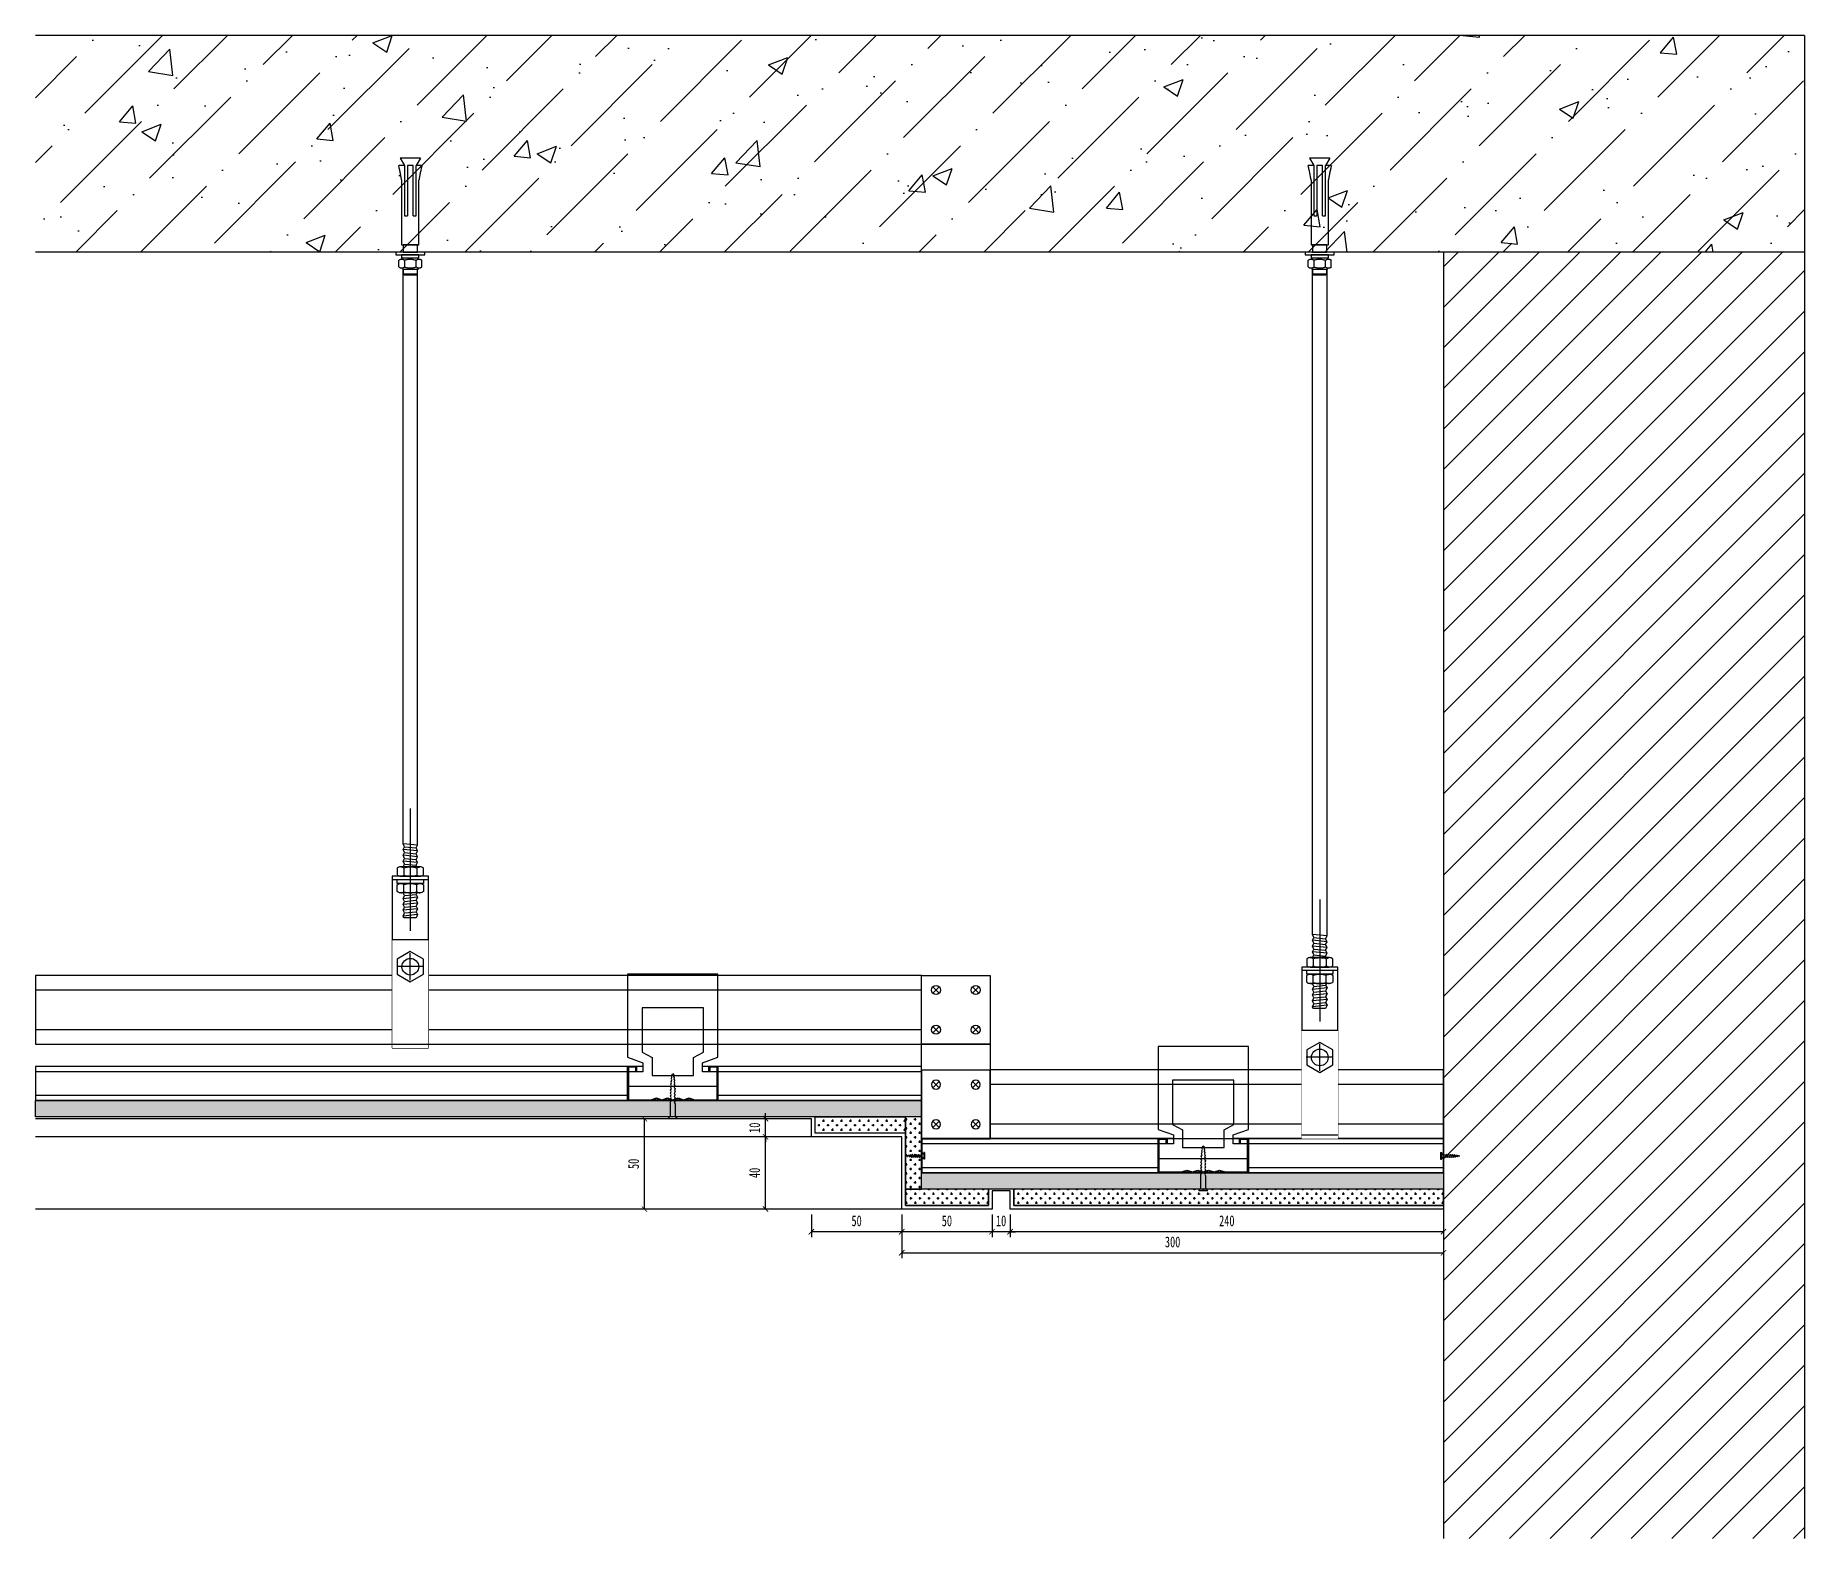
# Model space of a CAD drawing. Header units: millimetres. Extents: x 413534 to 445094, y -245300 to -235817.
# Drawn here: x 427198 to 428177, y -238644 to -237811 of the extents above; entities that cross this region are included whole.
import ezdxf

# ---------------------------------------------------------------- set-up
doc = ezdxf.new("R2010")
doc.units = ezdxf.units.MM
doc.header["$LTSCALE"] = 150
doc.header["$MEASUREMENT"] = 0
for name, pattern in [('CENTER', [50.8, 31.75, -6.35, 6.35, -6.35]), ('DASH', [0.35, 0.25, -0.1]), ('DASHEDX2', [38.1, 25.4, -12.7])]:
    doc.linetypes.add(name, pattern=pattern)
doc.layers.get('Defpoints').update_dxf_attribs({"color": 6})
for name, color, linetype in [('4-Fine(立面细线)', 251, 'Continuous'), ('D-节点填充', 250, 'Continuous'), ('D-造型细线', 146, 'Continuous'), ('E-楼板、墙体', 6, 'Continuous'), ('E-立面造型线', 3, 'Continuous'), ('E-顶面轮廓线', 4, 'Continuous')]:
    doc.layers.add(name, color=color, linetype=linetype)
doc.styles.add('DIM', font='', dxfattribs={"width": 0.7})
doc.styles.get('DIM').set_extended_font_data('SimSun')
doc.dimstyles.new('3', dxfattribs={"dimscale": 3, "dimtxt": 2, "dimasz": 1, "dimexe": 1, "dimexo": 1, "dimgap": 1, "dimtad": 1, "dimdec": 0, "dimzin": 0, "dimdsep": 46, "dimtxsty": 'DIM', "dimblk": 'ARCHTICK', "dimcen": 0, "dimclrd": 5, "dimclre": 5, "dimclrt": 35, "dimadec": 0, "dimazin": 0, "dimtfac": 0.5, "dimtdec": 0, "dimtix": 1, "dimtmove": 2, "dimatfit": 2, "dimldrblk": 'A', "dimfxl": 0, "dimtolj": 1, "dimtzin": 0, "dimlwd": -1, "dimlwe": -1, "dimarcsym": 0})

msp = doc.modelspace()

# ---------------------------------------------------------------- blocks, each defined once
blk = doc.blocks.new('*U39')
at = {"layer": 'D-节点填充'}
h = blk.add_hatch(dxfattribs=at)
h.set_pattern_fill('CROSS,_O', color=256, scale=10)
h.set_pattern_definition([(0, (432.3476, 412.277), (2.5, 2.5), [1.25, -3.75]), (90, (432.9726, 411.652), (-2.5, 2.5), [1.25, -3.75])])
h.paths.add_polyline_path([(0, 9), (0, 0), (289, 0), (289, 9)])
blk.add_lwpolyline([(0, 9), (0, 0), (289, 0), (289, 9)], close=True)
blk = doc.blocks.new('*U37')
at = {"layer": 'D-节点填充'}
h = blk.add_hatch(dxfattribs=at)
h.set_pattern_fill('CROSS,_O', color=256, scale=10)
h.set_pattern_definition([(0, (634.1236, 412.277), (2.5, 2.5), [1.25, -3.75]), (90, (634.7486, 411.652), (-2.5, 2.5), [1.25, -3.75])])
h.paths.add_polyline_path([(0, 9), (0, 0), (490.78, 0), (490.78, 9)])
blk.add_lwpolyline([(0, 9), (0, 0), (490.78, 0), (490.78, 9)], close=True)
blk = doc.blocks.new('*U38')
at = {"layer": 'D-节点填充'}
h = blk.add_hatch(dxfattribs=at)
h.set_pattern_fill('CROSS,_O', color=256, scale=10)
h.set_pattern_definition([(0, (193.3464, 412.277), (2.5, 2.5), [1.25, -3.75]), (90, (193.9714, 411.652), (-2.5, 2.5), [1.25, -3.75])])
h.paths.add_polyline_path([(0, 9), (0, 0), (50, 0), (50, 9)])
blk.add_lwpolyline([(0, 9), (0, 0), (50, 0), (50, 9)], close=True)
blk = doc.blocks.new('*U40')
at = {"layer": 'D-节点填充'}
h = blk.add_hatch(dxfattribs=at)
h.set_pattern_fill('CROSS,_O', color=256, scale=10)
h.set_pattern_definition([(0, (183.3464, 412.277), (2.5, 2.5), [1.25, -3.75]), (90, (183.9714, 411.652), (-2.5, 2.5), [1.25, -3.75])])
h.paths.add_polyline_path([(0, 9), (0, 0), (40, 0), (40, 9)])
blk.add_lwpolyline([(0, 9), (0, 0), (40, 0), (40, 9)], close=True)
blk = doc.blocks.new('*U41')
at = {"layer": 'D-节点填充'}
h = blk.add_hatch(dxfattribs=at)
h.set_pattern_fill('CROSS,_O', color=256, scale=10)
h.set_pattern_definition([(0, (189.3464, 412.277), (2.5, 2.5), [1.25, -3.75]), (90, (189.9714, 411.652), (-2.5, 2.5), [1.25, -3.75])])
h.paths.add_polyline_path([(0, 9), (0, 0), (46, 0), (46, 9)])
blk.add_lwpolyline([(0, 9), (0, 0), (46, 0), (46, 9)], close=True)
blk = doc.blocks.new('*U42')
at = {"layer": 'D-节点填充'}
h = blk.add_hatch(dxfattribs=at)
h.set_pattern_fill('CROSS,_O', color=256, scale=10)
h.set_pattern_definition([(0, (381.3476, 412.277), (2.5, 2.5), [1.25, -3.75]), (90, (381.9726, 411.652), (-2.5, 2.5), [1.25, -3.75])])
h.paths.add_polyline_path([(0, 9), (0, 0), (238, 0), (238, 9)])
blk.add_lwpolyline([(0, 9), (0, 0), (238, 0), (238, 9)], close=True)
blk = doc.blocks.new('*U43')
blk.add_lwpolyline([(0, 0), (490.78, 0), (490.78, 19), (0, 19)], close=True)
at = {"color": 251, "linetype": 'DASH', "ltscale": 25}
for points in [[(490.78, 16), (0, 16)], [(0, 3), (490.78, 3)]]:
    blk.add_lwpolyline(points, dxfattribs=at)
blk = doc.blocks.new('A$C2A732D7B')
blk.add_wipeout([(25, 10), (25, 29), (20, 29), (20, 26), (16.5, 25.99), (16.5, 31), (25, 34), (25, 80), (-25, 80), (-25, 34), (-16.5, 31), (-16.5, 26), (-20, 26), (-20, 29), (-25, 29), (-25, 10), (-12, 10), (-9, 11), (-6, 10), (-3, 11), (0, 10), (3, 11), (6, 10), (9, 11), (12, 10)])
for points in [[(-25, 80), (-25, 34), (-16.5, 31), (-16.5, 26), (-24.5, 26), (-24.5, 18), (24.5, 18), (24.5, 26), (16.5, 26), (16.5, 31), (25, 34), (25, 80)], [(20.5, 26), (20, 26), (20, 29), (25, 29), (25, 10), (12, 10), (9, 11), (6, 10), (3, 11), (0, 10), (-3, 11), (-6, 10), (-9, 11), (-12, 10), (-25, 10), (-25, 29), (-20, 29), (-20, 26), (-20.5, 26), (-20.5, 28.5), (-24.5, 28.5), (-24.5, 10.5), (-12.08, 10.5), (-9, 11.53), (-6, 10.53), (-3, 11.53), (0, 10.53), (3, 11.53), (6, 10.53), (9, 11.53), (12.08, 10.5), (24.5, 10.5), (24.5, 28.5), (20.5, 28.5)]]:
    blk.add_lwpolyline(points, close=True)
at = {"color": 251}
blk.add_lwpolyline([(-17, 61.32), (-17, 36.86), (-11.5, 33.86), (-11.5, 24), (11.5, 24), (11.5, 33.86), (17, 36.86), (17, 61.32)], close=True, dxfattribs=at)
at = {"color": 251, "ltscale": 0.1}
blk.add_lwpolyline([(-1.17, 17.46), (-0.71, 18.43), (-1.07, 19.07), (-0.65, 20.01), (-0.91, 20.65), (-0.6, 21.51), (-0.8, 22.17), (-0.48, 23.03), (-0.73, 23.67), (0, 25), (0.64, 24.18), (0.47, 23.38), (0.75, 22.74), (0.55, 21.93), (0.87, 21.31), (0.7, 20.51), (1.03, 19.85), (0.74, 18.96), (1.16, 18.31), (0.77, 17.35), (1.25, 16.67), (0.86, 15.7), (1.25, 15), (0.83, 14.04), (1.25, 13.33), (0.83, 12.37), (1.25, 11.67), (0.83, 10.7), (1.25, 9.99), (0.83, 9.06), (1.25, 8.33), (1.25, 1.38), (2.5, 0), (-2.5, 0), (-1.25, 1.38), (-1.25, 9.14), (-1.25, 9.14), (-0.83, 10.1), (-1.25, 10.8), (-0.83, 11.77), (-1.25, 12.47), (-0.83, 13.44), (-1.25, 14.14), (-0.83, 15.13), (-1.25, 15.82), (-0.74, 16.79)], close=True, dxfattribs=at)
blk = doc.blocks.new('*U44')
at = {"color": 251, "linetype": 'DASH', "ltscale": 25}
for p, q in [((0, 30), (490.78, 30)), ((0, 8), (490.78, 8))]:
    blk.add_line(p, q, dxfattribs=at)
blk.add_lwpolyline([(0, 38), (490.78, 38), (490.78, 0), (0, 0)], close=True)
blk = doc.blocks.new('*U31')
at = {"ltscale": 0.3}
for p, q in [((-4, 111), (-4, 428.64)), ((4, 110.2), (4, 428.64))]:
    blk.add_line(p, q, dxfattribs=at)
for p, q in [((4, 110.2), (-4, 111)), ((4, 107), (-4, 107.8)), ((-3.24, 109.32), (3.24, 108.67)), ((4, 103.8), (-4, 104.6)), ((4, 100.6), (-4, 101.4)), ((-3.24, 106.12), (3.24, 105.47)), ((-3.24, 102.92), (3.24, 102.27)), ((-3.24, 99.72), (3.24, 99.07)), ((10, 91), (-10, 91)), ((-3.6, 97.57), (-3.6, 93.62)), ((-3.6, 84.43), (-3.6, 88.38)), ((3.6, 97.57), (3.6, 93.62)), ((3.6, 84.43), (3.6, 88.38)), ((4, 81.4), (-4, 80.6)), ((-3.24, 82.28), (3.24, 82.93)), ((-3.24, 79.08), (3.24, 79.73)), ((4, 78.2), (-4, 77.4)), ((4, 75), (-4, 74.2)), ((4, 71.8), (-4, 71)), ((3.18, 70), (-3.5, 70)), ((-3.24, 75.88), (3.24, 76.53)), ((-3.24, 72.68), (3.24, 73.33))]:
    blk.add_line(p, q)
for points in [[(-4, 98.2), (-3.24, 99.72), (-4, 101.4), (-3.24, 102.92), (-4, 104.6), (-3.24, 106.12), (-4, 107.8), (-3.24, 109.32), (-4, 111)], [(3.64, 98.2), (3.24, 99.07), (4, 100.6), (3.24, 102.27), (4, 103.8), (3.24, 105.47), (4, 107), (3.24, 108.67), (4, 110.2)], [(7.2, 91), (7.2, 89), (-7.2, 89), (-7.2, 91)], [(-3.5, 70), (-4, 71), (-3.24, 72.68), (-4, 74.2), (-3.24, 75.88), (-4, 77.4), (-3.24, 79.08), (-4, 80.6), (-3.24, 82.28), (-4, 83.8)], [(3.64, 83.8), (3.24, 82.93), (4, 81.4), (3.24, 79.73), (4, 78.2), (3.24, 76.53), (4, 75), (3.24, 73.33), (4, 71.8), (3.18, 70)]]:
    blk.add_lwpolyline(points)
for points in [[(3.64, 98.2), (-4, 98.2), (-5.42, 98.2, 0.22641), (-7.2, 97.47), (-7.2, 93.73, 0.193582), (-5.26, 93), (-3.4, 93), (3.4, 93), (5.26, 93, 0.201578), (7.2, 93.73), (7.2, 97.47, 0.203722), (5.42, 98.2)], [(3.64, 83.8), (-4, 83.8), (-5.42, 83.8, -0.22641), (-7.2, 84.53), (-7.2, 88.27, -0.193582), (-5.27, 89), (-3.4, 89), (3.4, 89), (5.26, 89, -0.201578), (7.2, 88.27), (7.2, 84.53, -0.203722), (5.42, 83.8)]]:
    blk.add_lwpolyline(points, format="xyb", close=True)
for points in [[(-5.26, 98.2, -0.219294), (-3.6, 97.57, -0.173205), (3.6, 97.57, -0.102242), (5.26, 98.2)], [(-5.27, 89, -0.219294), (-3.6, 88.38, -0.173205), (3.6, 88.38, -0.102242), (5.26, 89)], [(-5.26, 93, 0.219294), (-3.6, 93.62, 0.173205), (3.6, 93.62, 0.102242), (5.26, 93)], [(-5.27, 83.8, 0.219294), (-3.6, 84.43, 0.173205), (3.6, 84.43, 0.102242), (5.26, 83.8)]]:
    blk.add_lwpolyline(points, format="xyb")
blk.add_lwpolyline([(10, -2), (10, 93), (-10, 93), (-10, -2)], close=True)
blk.add_wipeout([(-10, 58), (10, 58), (10, -2), (-10, -2)])
at = {"color": 251, "linetype": 'CENTER', "ltscale": 3}
for p, q in [((0, 130.44), (0, 62.8)), ((0, 35.55), (0, 50.45)), ((7.45, 43), (-7.45, 43))]:
    blk.add_line(p, q, dxfattribs=at)
blk.add_line((-10, 58), (10, 58))
at = {"color": 251, "linetype": 'DASH', "ltscale": 15}
blk.add_line((-10, 0), (10, 0), dxfattribs=at)
blk.add_lwpolyline([(0, 51.26), (-7.2, 47.1), (-7.2, 38.78), (0, 34.62), (7.2, 38.78), (7.2, 47.1)], close=True)
blk.add_circle((0, 42.94), 4.62)
blk = doc.blocks.new('g434t')
at = {"layer": '4-Fine(立面细线)', "color": 251, "linetype": 'DASHEDX2', "ltscale": 0.02}
for p, q in [((2366.1, 1133.6), (2366.1, 1119.6)), ((2366.1, 1133.6), (2371.1, 1130.6)), ((2371.1, 1134.6), (2371.1, 1130.6)), ((2406.1, 1130.6), (2371.1, 1130.6)), ((2406.1, 1128.6), (2371.1, 1128.6)), ((2371.1, 1128.6), (2371.1, 1124.6)), ((2426.1, 1132.6), (2381.1, 1132.6)), ((2406.1, 1128.6), (2406.1, 1130.6)), ((2426.1, 1120.6), (2426.1, 1132.6)), ((2436.1, 1132.6), (2435.1, 1132)), ((2441.5, 1134.6), (2436.8, 1134.6)), ((2441.4, 1130.6), (2436.8, 1130.6)), ((2442.1, 1132.6), (2443.1, 1131.6)), ((2446.1, 1131.6), (2443.1, 1131.6)), ((2443.1, 1131.6), (2443.1, 1121.6)), ((2447.1, 1130.6), (2446.1, 1131.6)), ((2446.1, 1121.6), (2446.1, 1131.6)), ((2447.1, 1130.6), (2447.1, 1122.6)), ((2366.1, 1119.6), (2371.1, 1122.6)), ((2371.1, 1124.6), (2406.1, 1124.6)), ((2371.1, 1122.6), (2406.1, 1122.6)), ((2371.1, 1122.6), (2371.1, 1118.6)), ((2381.1, 1120.6), (2426.1, 1120.6)), ((2406.1, 1122.6), (2406.1, 1124.6)), ((2436.1, 1120.6), (2435.1, 1121.2)), ((2436.8, 1122.6), (2441.5, 1122.6)), ((2441.4, 1118.6), (2436.8, 1118.6)), ((2442.1, 1120.6), (2443.1, 1121.6)), ((2443.1, 1121.6), (2446.1, 1121.6)), ((2447.1, 1122.6), (2446.1, 1121.6))]:
    blk.add_line(p, q, dxfattribs=at)
for points in [[(2431.1, 1121.6), (2431.1, 1131.6), (2426.1, 1131.6), (2426.1, 1121.6)], [(2431.1, 1116.6), (2433.1, 1116.6), (2433.1, 1136.6), (2431.1, 1136.6)], [(2433.1, 1120.6), (2435.1, 1120.6), (2435.1, 1132.6), (2433.1, 1132.6)]]:
    blk.add_lwpolyline(points, close=True, dxfattribs=at)
for centre, radius, start, end in [((2405.9, 1282.3), 151.7, 256.7643, 260.6158), ((2439.5, 1132.7), 3.34, 144.3427, 217.9547), ((2448.4, 1126.5), 12.2, 160.3368, 198.504), ((2438.8, 1132.7), 3.34, 322.0453, 35.6573), ((2429.9, 1126.5), 12.2, 341.496, 19.6632), ((2405.9, 970.9), 151.7, 99.3842, 103.2357), ((2439.5, 1120.7), 3.34, 144.3427, 217.9547), ((2438.8, 1120.7), 3.34, 322.0453, 35.6573)]:
    blk.add_arc(centre, radius, start, end, dxfattribs=at)
blk = doc.blocks.new('*U46')
blk.add_lwpolyline([(0, 0), (289, 0), (289, 19), (0, 19)], close=True)
at = {"color": 251, "linetype": 'DASH', "ltscale": 25}
for points in [[(289, 16), (0, 16)], [(0, 3), (289, 3)]]:
    blk.add_lwpolyline(points, dxfattribs=at)
blk = doc.blocks.new('A$C0A182371')
at = {"color": 251}
for p, q in [((6.23, 28.23), (9.77, 31.77)), ((6.23, 31.77), (9.77, 28.23)), ((28.23, 28.23), (31.77, 31.77)), ((28.23, 31.77), (31.77, 28.23)), ((6.23, 6.23), (9.77, 9.77)), ((6.23, 9.77), (9.77, 6.23)), ((28.23, 6.23), (31.77, 9.77)), ((28.23, 9.77), (31.77, 6.23))]:
    blk.add_line(p, q, dxfattribs=at)
blk.add_lwpolyline([(0, 38), (38, 38), (38, 0), (0, 0)], close=True)
for centre in [(8, 30), (30, 30), (8, 8), (30, 8)]:
    blk.add_circle(centre, 2.5)
blk = doc.blocks.new('*U47')
at = {"color": 251, "linetype": 'DASH', "ltscale": 25}
for p, q in [((0, 30), (251, 30)), ((0, 8), (251, 8))]:
    blk.add_line(p, q, dxfattribs=at)
blk.add_lwpolyline([(0, 38), (251, 38), (251, 0), (0, 0)], close=True)
blk = doc.blocks.new('QBLOCK2009062415473686')
at = {"color": 251}
for p, q in [((-1.7, 1.6), (-1.4, 1.8)), ((-1.7, 1.6), (-1.4, 1.8)), ((-1.7, 1.6), (-1.4, 1.4)), ((-1.7, 1.6), (-1.4, 1.4)), ((-1.5, 3.5), (-1.2, 3.7)), ((-1.5, 3.5), (-1.2, 3.3)), ((-1.4, 1.4), (1.3, 2.3)), ((-1.4, -0.7), (1.3, 0.2)), ((-1.2, 3.3), (1, 4)), ((-1.1, 5.5), (-0.9, 5.7)), ((-1.1, 5.5), (-0.9, 5.3)), ((-1, 2.6), (-0.9, 3.4)), ((-1, 1.8), (-1, 2.6)), ((-1, -0.2), (-1, 1.5)), ((-0.9, 5.3), (0.7, 5.8)), ((-0.8, 3.8), (-0.6, 5.4)), ((-0.7, 7.5), (-0.5, 7.7)), ((-0.7, 7.5), (-0.5, 7.3)), ((-0.6, 5.8), (-0.4, 7.3)), ((-0.5, 7.3), (0.4, 7.6)), ((-0.3, 7.7), (-0.1, 9.8)), ((0.2, 7.9), (-0.1, 9.8)), ((0.4, 6.1), (0.2, 7.5)), ((0.7, 7.7), (0.4, 8)), ((0.7, 7.7), (0.4, 7.6)), ((0.6, 4.3), (0.4, 5.7)), ((1, 5.9), (0.7, 6.2)), ((1, 5.9), (0.7, 5.8)), ((0.8, 2.6), (0.7, 3.9)), ((0.8, 2.6), (0.8, 2.4)), ((0.8, 2.1), (0.8, 0.5)), ((0.8, 0.1), (0.8, -1.6)), ((1.3, 4.2), (1, 4.4)), ((1.3, 4.2), (1, 4)), ((1.5, 2.4), (1.3, 2.7)), ((1.5, 2.4), (1.3, 2.7)), ((1.5, 2.4), (1.3, 2.3)), ((1.5, 2.4), (1.3, 2.3)), ((1.5, 0.3), (1.3, 0.6)), ((1.5, 0.3), (1.3, 0.2)), ((-3.4, -9.8), (-3.4, -9)), ((3.4, -9), (-3.4, -9)), ((3.4, -9.8), (-3.4, -9.8)), ((-1.7, -0.5), (-1.4, -0.3)), ((-1.7, -0.5), (-1.4, -0.7)), ((-1.7, -2.5), (-1.4, -2.4)), ((-1.7, -2.5), (-1.4, -2.4)), ((-1.7, -2.5), (-1.4, -2.8)), ((-1.7, -2.5), (-1.4, -2.8)), ((-1.7, -4.6), (-1.4, -4.5)), ((-1.7, -4.6), (-1.4, -4.9)), ((-1.4, -2.8), (1.3, -1.9)), ((-1.4, -2.8), (1.3, -1.9)), ((-1.4, -4.9), (1.3, -4)), ((-1, -2.2), (-1, -0.6)), ((-1, -4.3), (-1, -2.6)), ((-0.9, -5.4), (-1, -4.7)), ((0.8, -1.4), (0.8, -1.6)), ((0.8, -2), (0.8, -3.7)), ((0.8, -4.1), (0.9, -5.4)), ((1.5, -1.7), (1.3, -1.5)), ((1.5, -1.7), (1.3, -1.5)), ((1.5, -1.7), (1.3, -1.9)), ((1.5, -1.7), (1.3, -1.9)), ((1.5, -3.8), (1.3, -3.6)), ((1.5, -3.8), (1.3, -4)), ((3.4, -9.8), (3.4, -9))]:
    blk.add_line(p, q, dxfattribs=at)
for centre, start, end in [((-4.8, -5.3), 291.3837, 359.0609), ((4.8, -5.3), 180.9392, 248.6164)]:
    blk.add_arc(centre, 3.94, start, end, dxfattribs=at)
blk = doc.blocks.new('*U48')
at = {"ltscale": 0.3}
for p, q in [((-4, 111), (-4, 479.29)), ((4, 110.2), (4, 479.29))]:
    blk.add_line(p, q, dxfattribs=at)
for p, q in [((4, 110.2), (-4, 111)), ((4, 107), (-4, 107.8)), ((-3.24, 109.32), (3.24, 108.67)), ((4, 103.8), (-4, 104.6)), ((4, 100.6), (-4, 101.4)), ((-3.24, 106.12), (3.24, 105.47)), ((-3.24, 102.92), (3.24, 102.27)), ((-3.24, 99.72), (3.24, 99.07)), ((10, 91), (-10, 91)), ((-3.6, 97.57), (-3.6, 93.62)), ((-3.6, 84.43), (-3.6, 88.38)), ((3.6, 97.57), (3.6, 93.62)), ((3.6, 84.43), (3.6, 88.38)), ((4, 81.4), (-4, 80.6)), ((-3.24, 82.28), (3.24, 82.93)), ((-3.24, 79.08), (3.24, 79.73)), ((4, 78.2), (-4, 77.4)), ((4, 75), (-4, 74.2)), ((4, 71.8), (-4, 71)), ((3.18, 70), (-3.5, 70)), ((-3.24, 75.88), (3.24, 76.53)), ((-3.24, 72.68), (3.24, 73.33))]:
    blk.add_line(p, q)
for points in [[(-4, 98.2), (-3.24, 99.72), (-4, 101.4), (-3.24, 102.92), (-4, 104.6), (-3.24, 106.12), (-4, 107.8), (-3.24, 109.32), (-4, 111)], [(3.64, 98.2), (3.24, 99.07), (4, 100.6), (3.24, 102.27), (4, 103.8), (3.24, 105.47), (4, 107), (3.24, 108.67), (4, 110.2)], [(7.2, 91), (7.2, 89), (-7.2, 89), (-7.2, 91)], [(-3.5, 70), (-4, 71), (-3.24, 72.68), (-4, 74.2), (-3.24, 75.88), (-4, 77.4), (-3.24, 79.08), (-4, 80.6), (-3.24, 82.28), (-4, 83.8)], [(3.64, 83.8), (3.24, 82.93), (4, 81.4), (3.24, 79.73), (4, 78.2), (3.24, 76.53), (4, 75), (3.24, 73.33), (4, 71.8), (3.18, 70)]]:
    blk.add_lwpolyline(points)
for points in [[(3.64, 98.2), (-4, 98.2), (-5.42, 98.2, 0.22641), (-7.2, 97.47), (-7.2, 93.73, 0.193582), (-5.26, 93), (-3.4, 93), (3.4, 93), (5.26, 93, 0.201578), (7.2, 93.73), (7.2, 97.47, 0.203722), (5.42, 98.2)], [(3.64, 83.8), (-4, 83.8), (-5.42, 83.8, -0.22641), (-7.2, 84.53), (-7.2, 88.27, -0.193582), (-5.27, 89), (-3.4, 89), (3.4, 89), (5.26, 89, -0.201578), (7.2, 88.27), (7.2, 84.53, -0.203722), (5.42, 83.8)]]:
    blk.add_lwpolyline(points, format="xyb", close=True)
for points in [[(-5.26, 98.2, -0.219294), (-3.6, 97.57, -0.173205), (3.6, 97.57, -0.102242), (5.26, 98.2)], [(-5.27, 89, -0.219294), (-3.6, 88.38, -0.173205), (3.6, 88.38, -0.102242), (5.26, 89)], [(-5.26, 93, 0.219294), (-3.6, 93.62, 0.173205), (3.6, 93.62, 0.102242), (5.26, 93)], [(-5.27, 83.8, 0.219294), (-3.6, 84.43, 0.173205), (3.6, 84.43, 0.102242), (5.26, 83.8)]]:
    blk.add_lwpolyline(points, format="xyb")
blk.add_lwpolyline([(10, -2), (10, 93), (-10, 93), (-10, -2)], close=True)
blk.add_wipeout([(-10, 58), (10, 58), (10, -2), (-10, -2)])
at = {"color": 251, "linetype": 'CENTER', "ltscale": 3}
for p, q in [((0, 130.44), (0, 62.8)), ((0, 35.55), (0, 50.45)), ((7.45, 43), (-7.45, 43))]:
    blk.add_line(p, q, dxfattribs=at)
blk.add_line((-10, 58), (10, 58))
at = {"color": 251, "linetype": 'DASH', "ltscale": 15}
blk.add_line((-10, 0), (10, 0), dxfattribs=at)
blk.add_lwpolyline([(0, 51.26), (-7.2, 47.1), (-7.2, 38.78), (0, 34.62), (7.2, 38.78), (7.2, 47.1)], close=True)
blk.add_circle((0, 42.94), 4.62)
blk = doc.blocks.new('_ARCHTICK')
at = {"color": 0, "linetype": 'ByBlock', "const_width": 0.15}
blk.add_lwpolyline([(-0.5, -0.5), (0.5, 0.5)], dxfattribs=at)
blk = doc.blocks.new('*D65')
at = {"color": 5}
for p, q in [((427727.38, -238464.19), (427727.38, -238476.76)), ((427737.38, -238464.19), (427737.38, -238476.76)), ((427727.38, -238473.76), (427724.38, -238473.76)), ((427737.38, -238473.76), (427727.38, -238473.76)), ((427737.38, -238473.76), (427740.38, -238473.76))]:
    blk.add_line(p, q, dxfattribs=at)
at = {"layer": 'Defpoints', "color": 0}
for p in [(427727.38, -238461.19, 0), (427737.38, -238461.19, 0), (427727.38, -238473.76)]:
    blk.add_point(p, dxfattribs=at)
at = {"color": 5, "xscale": 3, "yscale": 3, "zscale": 3}
blk.add_blockref('_ARCHTICK', (427727.38, -238473.76), dxfattribs=at)
at = {"color": 5, "xscale": 3, "yscale": 3, "zscale": 3, "rotation": 180}
blk.add_blockref('_ARCHTICK', (427737.38, -238473.76), dxfattribs=at)
at = {"color": 35, "insert": (427732.38, -238467.76), "char_height": 6, "attachment_point": 5, "style": 'DIM'}
blk.add_mtext('\\A1;10', dxfattribs=at)
blk = doc.blocks.new('A')
at = {"color": 1}
for p, q in [((-0.37, 0), (-2.13, 0)), ((-1.44, 1.15), (-1.09, 1.44)), ((-1.44, 1.15), (-0.37, 0)), ((-1.44, -1.15), (-0.37, 0)), ((-1.09, 1.44), (0, 0)), ((-1.09, -1.44), (0, 0)), ((-1.44, -1.15), (-1.09, -1.44))]:
    blk.add_line(p, q, dxfattribs=at)
for points in [[(-1.44, 1.15), (-1.09, 1.44), (-0.37, 0), (0, 0)], [(-1.44, -1.15), (-1.09, -1.44), (-0.37, 0), (0, 0)]]:
    blk.add_solid(points, dxfattribs=at)
blk = doc.blocks.new('*D66')
at = {"color": 5}
for p, q in [((427677.38, -238464.19), (427677.38, -238476.76)), ((427727.38, -238464.19), (427727.38, -238476.76)), ((427727.38, -238473.76), (427677.38, -238473.76))]:
    blk.add_line(p, q, dxfattribs=at)
at = {"layer": 'Defpoints', "color": 0}
for p in [(427677.38, -238461.19, 0), (427727.38, -238461.19, 0), (427677.38, -238473.76)]:
    blk.add_point(p, dxfattribs=at)
at = {"color": 5, "xscale": 3, "yscale": 3, "zscale": 3, "rotation": 180}
blk.add_blockref('_ARCHTICK', (427677.38, -238473.76), dxfattribs=at)
at = {"color": 5, "xscale": 3, "yscale": 3, "zscale": 3}
blk.add_blockref('_ARCHTICK', (427727.38, -238473.76), dxfattribs=at)
at = {"color": 35, "insert": (427702.38, -238467.76), "char_height": 6, "attachment_point": 5, "style": 'DIM'}
blk.add_mtext('\\A1;50', dxfattribs=at)
blk = doc.blocks.new('*D67')
at = {"color": 5}
for p, q in [((427627.38, -238464.19), (427627.38, -238476.76)), ((427677.38, -238464.19), (427677.38, -238476.76)), ((427677.38, -238473.76), (427627.38, -238473.76))]:
    blk.add_line(p, q, dxfattribs=at)
at = {"layer": 'Defpoints', "color": 0}
for p in [(427627.38, -238461.19), (427677.38, -238461.19, 0), (427627.38, -238473.76)]:
    blk.add_point(p, dxfattribs=at)
at = {"color": 5, "xscale": 3, "yscale": 3, "zscale": 3, "rotation": 180}
blk.add_blockref('_ARCHTICK', (427627.38, -238473.76), dxfattribs=at)
at = {"color": 5, "xscale": 3, "yscale": 3, "zscale": 3}
blk.add_blockref('_ARCHTICK', (427677.38, -238473.76), dxfattribs=at)
at = {"color": 35, "insert": (427652.38, -238467.76), "char_height": 6, "attachment_point": 5, "style": 'DIM'}
blk.add_mtext('\\A1;50', dxfattribs=at)
blk = doc.blocks.new('*D68')
at = {"color": 5}
for p, q in [((427619.94, -238421.19), (427598.94, -238421.19)), ((427601.94, -238461.19), (427601.94, -238421.19)), ((427619.94, -238461.19), (427598.94, -238461.19))]:
    blk.add_line(p, q, dxfattribs=at)
at = {"layer": 'Defpoints', "color": 0}
for p in [(427601.94, -238421.19), (427677.38, -238421.19, 0), (427677.38, -238461.19, 0)]:
    blk.add_point(p, dxfattribs=at)
at = {"color": 5, "xscale": 3, "yscale": 3, "zscale": 3}
for p, rotation in [((427601.94, -238421.19), 90), ((427601.94, -238461.19), 270)]:
    blk.add_blockref('_ARCHTICK', p, dxfattribs=dict(at, rotation=rotation))
at = {"color": 35, "insert": (427595.94, -238441.19), "char_height": 6, "attachment_point": 5, "rotation": 90, "style": 'DIM'}
blk.add_mtext('\\A1;40', dxfattribs=at)
blk = doc.blocks.new('*D69')
at = {"color": 5}
for p, q in [((427601.94, -238411.19), (427601.94, -238408.19)), ((427619.94, -238411.19), (427598.94, -238411.19)), ((427601.94, -238421.19), (427601.94, -238411.19)), ((427619.94, -238421.19), (427598.94, -238421.19)), ((427601.94, -238421.19), (427601.94, -238424.19))]:
    blk.add_line(p, q, dxfattribs=at)
at = {"layer": 'Defpoints', "color": 0}
for p in [(427601.94, -238411.19), (427627.38, -238411.19, 0), (427677.38, -238421.19, 0)]:
    blk.add_point(p, dxfattribs=at)
at = {"color": 5, "xscale": 3, "yscale": 3, "zscale": 3}
for p, rotation in [((427601.94, -238411.19), 270), ((427601.94, -238421.19), 90)]:
    blk.add_blockref('_ARCHTICK', p, dxfattribs=dict(at, rotation=rotation))
at = {"color": 35, "insert": (427595.94, -238416.19), "char_height": 6, "attachment_point": 5, "rotation": 90, "style": 'DIM'}
blk.add_mtext('\\A1;10', dxfattribs=at)
blk = doc.blocks.new('*D70')
at = {"color": 5}
for p, q in [((427552.87, -238411.19), (427531.87, -238411.19)), ((427534.87, -238461.19), (427534.87, -238411.19)), ((427552.87, -238461.19), (427531.87, -238461.19))]:
    blk.add_line(p, q, dxfattribs=at)
at = {"layer": 'Defpoints', "color": 0}
for p in [(427534.87, -238411.19), (427584.74, -238411.19, 0), (427677.38, -238461.19, 0)]:
    blk.add_point(p, dxfattribs=at)
at = {"color": 5, "xscale": 3, "yscale": 3, "zscale": 3}
for p, rotation in [((427534.87, -238411.19), 90), ((427534.87, -238461.19), 270)]:
    blk.add_blockref('_ARCHTICK', p, dxfattribs=dict(at, rotation=rotation))
at = {"color": 35, "insert": (427528.87, -238436.19), "char_height": 6, "attachment_point": 5, "rotation": 90, "style": 'DIM'}
blk.add_mtext('\\A1;50', dxfattribs=at)
blk = doc.blocks.new('*D71')
at = {"color": 5}
for p, q in [((427737.38, -238464.19), (427737.38, -238476.76)), ((427977.38, -238464.19), (427977.38, -238476.76)), ((427977.38, -238473.76), (427737.38, -238473.76))]:
    blk.add_line(p, q, dxfattribs=at)
at = {"layer": 'Defpoints', "color": 0}
for p in [(427737.38, -238461.19, 0), (427977.38, -238461.19, 0), (427737.38, -238473.76)]:
    blk.add_point(p, dxfattribs=at)
at = {"color": 5, "xscale": 3, "yscale": 3, "zscale": 3, "rotation": 180}
blk.add_blockref('_ARCHTICK', (427737.38, -238473.76), dxfattribs=at)
at = {"color": 5, "xscale": 3, "yscale": 3, "zscale": 3}
blk.add_blockref('_ARCHTICK', (427977.38, -238473.76), dxfattribs=at)
at = {"color": 35, "insert": (427857.38, -238467.76), "char_height": 6, "attachment_point": 5, "style": 'DIM'}
blk.add_mtext('\\A1;240', dxfattribs=at)
blk = doc.blocks.new('*D72')
at = {"color": 5}
for p, q in [((427677.38, -238467.44), (427677.38, -238488.44)), ((427977.38, -238467.44), (427977.38, -238488.44)), ((427677.38, -238485.44), (427977.38, -238485.44))]:
    blk.add_line(p, q, dxfattribs=at)
at = {"layer": 'Defpoints', "color": 0}
for p in [(427677.38, -238421.19, 0), (427977.38, -238461.19), (427977.38, -238485.44)]:
    blk.add_point(p, dxfattribs=at)
at = {"color": 5, "xscale": 3, "yscale": 3, "zscale": 3, "rotation": 180}
blk.add_blockref('_ARCHTICK', (427677.38, -238485.44), dxfattribs=at)
at = {"color": 5, "xscale": 3, "yscale": 3, "zscale": 3}
blk.add_blockref('_ARCHTICK', (427977.38, -238485.44), dxfattribs=at)
at = {"color": 35, "insert": (427827.38, -238479.44), "char_height": 6, "attachment_point": 5, "style": 'DIM'}
blk.add_mtext('\\A1;300', dxfattribs=at)

# ---------------------------------------------------------------- dimensions: what is measured, and where the dimension line sits
for base, p1, p2, picture, middle in [((427601.94, -238411.19), (427677.38, -238421.19, 0), (427627.38, -238411.19, 0), '*D69', (427595.94, -238416.19)), ((427601.94, -238421.19), (427677.38, -238461.19, 0), (427677.38, -238421.19, 0), '*D68', (427595.94, -238441.19))]:
    dim = msp.add_linear_dim(base=base, p1=p1, p2=p2, angle=90, dimstyle='3')
    dim.commit()
    dim.dimension.update_dxf_attribs({"geometry": picture, "text_midpoint": middle})
for base, p1, p2, picture, middle in [((427627.38, -238473.76), (427677.38, -238461.19, 0), (427627.38, -238461.19), '*D67', (427652.38, -238467.76)), ((427677.38, -238473.76), (427727.38, -238461.19, 0), (427677.38, -238461.19, 0), '*D66', (427702.38, -238467.76)), ((427727.38, -238473.76), (427737.38, -238461.19, 0), (427727.38, -238461.19, 0), '*D65', (427732.38, -238467.76)), ((427737.38, -238473.76), (427977.38, -238461.19, 0), (427737.38, -238461.19, 0), '*D71', (427857.38, -238467.76))]:
    dim = msp.add_linear_dim(base=base, p1=p1, p2=p2, dimstyle='3')
    dim.commit()
    dim.dimension.update_dxf_attribs({"geometry": picture, "text_midpoint": middle})

# ---------------------------------------------------------------- hatches: boundary and pattern name
at = {"layer": 'D-节点填充'}
h = msp.add_hatch(dxfattribs=at)
h.set_pattern_fill('ANSI36', color=256, scale=8, style=0)
h.set_pattern_definition([(45, (426344.838, -238231.642), (13.4704, 49.3914), [63.5, -12.7, 0, -12.7])])
h.paths.add_polyline_path([(427197.6, -237811.31), (427197.6, -237931.31), (428177.38, -237931.31), (428177.38, -237811.31)])
h = msp.add_hatch(dxfattribs=at)
h.set_pattern_fill('AR-CONC', color=256, scale=0.6, style=0)
h.set_pattern_definition([(50, (426344.84, -238231.64), (109.311, -9.5635), [11.43, -125.73]), (355, (426344.84, -238231.64), (-21.146, 114.634), [9.144, -100.584]), (100.451, (426353.95, -238232.44), (88.1655, 105.07), [9.714, -106.854]), (46.184, (426344.84, -238201.16), (162.647, -25.225), [17.145, -188.595]), (96.636, (426358.39, -238203.26), (142.443, 148.455), [14.571, -160.281]), (351.184, (426344.84, -238201.16), (142.443, 148.455), [13.716, -150.876]), (21, (426360.08, -238208.78), (90.969, -61.3593), [11.43, -125.73]), (326, (426360.08, -238208.78), (37.081, 110.513), [9.144, -100.584]), (71.4514, (426367.66, -238213.9), (128.05, 49.154), [9.714, -106.854]), (37.5, (426344.838, -238231.64), (1.8532, 50.733), [0, -99.3648, 0, -102.108, 0, -100.965]), (7.5, (426344.84, -238231.64), (40.0918, 60.1083), [0, -58.2168, 0, -97.0788, 0, -38.481]), (327.5, (426310.853, -238231.64), (81.3544, -3.43725), [0, -38.1, 0, -118.872, 0, -157.734]), (317.5, (426295.61, -238231.64), (88.8775, 15.256), [0, -49.53, 0, -78.9432, 0, -112.014])])
h.paths.add_polyline_path([(427197.6, -237811.31), (427197.6, -237931.31), (428177.38, -237931.31), (428177.38, -237811.31)])
at = {"layer": 'D-节点填充', "ltscale": 0.15}
h = msp.add_hatch(dxfattribs=at)
h.set_pattern_fill('ANSI31', color=256, scale=10, style=0)
h.set_pattern_definition([(45, (158499.798, -122568.192), (-11.22532015, 11.22532015), [])])
h.paths.add_polyline_path([(427977.38, -238643.7), (428077.38, -238643.7), (428077.38, -237931.31), (427977.38, -237931.31)])
h.paths.add_polyline_path([(428077.38, -238643.7), (428177.38, -238643.7), (428177.38, -237931.31), (428077.38, -237931.31)])

# ---------------------------------------------------------------- linework, layer by layer
at = {"layer": 'D-造型细线'}
for p, q in [((427688.38, -238401.19, 0), (427197.6, -238401.19, 0)), ((427688.38, -238450.19, 0), (427688.38, -238401.19, 0)), ((427629.38, -238410.19, 0), (427197.6, -238410.19, 0)), ((427688.38, -238410.19, 0), (427629.38, -238410.19, 0)), ((427629.38, -238419.19, 0), (427629.38, -238410.19, 0)), ((427679.38, -238419.19, 0), (427629.38, -238419.19, 0)), ((427679.38, -238459.19, 0), (427679.38, -238410.19, 0)), ((427977.38, -238441.19, 0), (427688.38, -238441.19, 0)), ((427725.38, -238450.19, 0), (427679.38, -238450.19, 0)), ((427739.38, -238450.19, 0), (427725.38, -238450.19, 0)), ((427725.38, -238450.19, 0), (427725.38, -238459.19, 0)), ((427977.38, -238450.19, 0), (427739.38, -238450.19, 0)), ((427739.38, -238459.19, 0), (427739.38, -238450.19, 0)), ((427725.38, -238459.19, 0), (427679.38, -238459.19, 0)), ((427977.38, -238459.19, 0), (427739.38, -238459.19, 0))]:
    msp.add_line(p, q, dxfattribs=at)
at = {"layer": 'D-造型细线', "elevation": 0}
msp.add_lwpolyline([(427688.38, -238369.94), (427726.38, -238369.94), (427726.38, -238384.33), (427688.38, -238384.33)], close=True, dxfattribs=at)
at = {"layer": 'D-造型细线', "color": 8, "const_width": 1, "elevation": 0}
for points in [[(427698.38, -238422.19), (427688.38, -238422.19), (427688.38, -238441.19), (427698.38, -238441.19)], [(427967.38, -238422.19), (427977.38, -238422.19), (427977.38, -238441.19), (427967.38, -238441.19)]]:
    msp.add_lwpolyline(points, dxfattribs=at)
at = {"layer": 'E-楼板、墙体'}
for p, q in [((428177.38, -237811.31, 0), (427197.6, -237811.31, 0)), ((428177.38, -237811.31, 0), (428177.38, -238643.7, 0)), ((428177.38, -237931.31, 0), (427197.6, -237931.31, 0)), ((427977.38, -237931.31, 0), (427977.38, -238643.7, 0))]:
    msp.add_line(p, q, dxfattribs=at)
at = {"layer": 'E-立面造型线', "color": 251}
for p, q in [((427627.38, -238421.19, 0), (427197.6, -238421.19, 0)), ((427677.38, -238461.19, 0), (427197.6, -238461.19, 0))]:
    msp.add_line(p, q, dxfattribs=at)
at = {"layer": 'E-顶面轮廓线'}
for p, q in [((427627.38, -238411.19, 0), (427197.6, -238411.19, 0)), ((427627.38, -238421.19, 0), (427627.38, -238411.19, 0)), ((427677.38, -238421.19, 0), (427627.38, -238421.19, 0)), ((427677.38, -238461.19, 0), (427677.38, -238421.19, 0)), ((427737.38, -238451.19, 0), (427727.38, -238451.19, 0)), ((427727.38, -238451.19, 0), (427727.38, -238461.19, 0)), ((427737.38, -238461.19, 0), (427737.38, -238451.19, 0)), ((427727.38, -238461.19, 0), (427677.38, -238461.19, 0)), ((427727.38, -238461.19, 0), (427677.38, -238461.19, 0)), ((427725.38, -238459.19, 0), (427679.38, -238459.19, 0)), ((427977.38, -238461.19, 0), (427737.38, -238461.19, 0))]:
    msp.add_line(p, q, dxfattribs=at)

# ---------------------------------------------------------------- block references
at = {"layer": 'D-造型细线'}
for name, p in [('A$C0A182371', (427688.38, -238369.94, 0)), ('*U43', (427197.6, -238401.19, 0)), ('*U46', (427688.38, -238441.19, 0)), ('*U41', (427679.38, -238459.19, 0)), ('*U42', (427739.38, -238459.19, 0))]:
    msp.add_blockref(name, p, dxfattribs=at)
at = {"layer": 'D-造型细线', "xscale": -1}
msp.add_blockref('A$C0A182371', (427726.38, -238422.33, 0), dxfattribs=at)
at = {"layer": 'D-造型细线', "xscale": -1, "rotation": 180}
for name, p in [('*U37', (427197.6, -238401.19, 0.01)), ('*U38', (427629.38, -238410.19, 0.01)), ('*U39', (427688.38, -238441.19, 0))]:
    msp.add_blockref(name, p, dxfattribs=at)
at = {"layer": 'D-造型细线', "rotation": 270.0000000004778}
msp.add_blockref('*U40', (427679.38, -238410.19, 0.01), dxfattribs=at)
at = {"layer": 'D-造型细线', "yscale": 0.5399999999999999, "zscale": 0.5399999999999999}
for p, xscale, rotation in [((427684.66, -238431.77, 0), 0.54, 90.00000000121753), ((427981.09, -238431.77, 0), -0.54, 269.9999999987825)]:
    msp.add_blockref('QBLOCK2009062415473686', p, dxfattribs=dict(at, xscale=xscale, rotation=rotation))

msp.set_redraw_order([(e.dxf.handle, doc.entitydb.next_handle()) for e in msp.query("TEXT MTEXT ATTDEF DIMENSION ARC_DIMENSION")])  # texts and dimensions are drawn at this point

# ---------------------------------------------------------------- next in the draw order: block references
at = {"layer": 'D-造型细线'}
for p in [(427550.58, -238411.19, 0.01), (427844.34, -238451.19, 0)]:
    msp.add_blockref('A$C2A732D7B', p, dxfattribs=at)

# ---------------------------------------------------------------- next in the draw order: block references
at = {"layer": 'D-造型细线', "xscale": -1, "rotation": 359.9999999983019}
for name, p in [('*U44', (427688.38, -238369.94, 0)), ('*U47', (427977.38, -238422.19, 0))]:
    msp.add_blockref(name, p, dxfattribs=at)

# ---------------------------------------------------------------- next in the draw order: dimensions: what is measured, and where the dimension line sits
dim = msp.add_linear_dim(base=(427534.87, -238411.19), p1=(427677.38, -238461.19, 0), p2=(427584.74, -238411.19, 0), angle=90, dimstyle='3')
dim.commit()
dim.dimension.update_dxf_attribs({"geometry": '*D70', "text_midpoint": (427528.87, -238436.19)})

# ---------------------------------------------------------------- next in the draw order: block references
at = {"layer": 'D-造型细线'}
for name, p in [('*U31', (427405.24, -238369.94, 0.01)), ('*U48', (427908.88, -238420.19, 0))]:
    msp.add_blockref(name, p, dxfattribs=at)

# ---------------------------------------------------------------- next in the draw order: block references
at = {"layer": '4-Fine(立面细线)', "color": 1, "xscale": 0.8, "yscale": 0.8, "zscale": 0.8, "rotation": 270}
for p in [(426503.94, -235986.4, 0), (427007.58, -235986.4, 0)]:
    msp.add_blockref('g434t', p, dxfattribs=at)

# ---------------------------------------------------------------- next in the draw order: dimensions: what is measured, and where the dimension line sits
dim = msp.add_linear_dim(base=(427977.38, -238485.44), p1=(427677.38, -238421.19, 0), p2=(427977.38, -238461.19), dimstyle='3')
dim.commit()
dim.dimension.update_dxf_attribs({"geometry": '*D72', "text_midpoint": (427827.38, -238479.44)})

doc.saveas('drawing.dxf')
